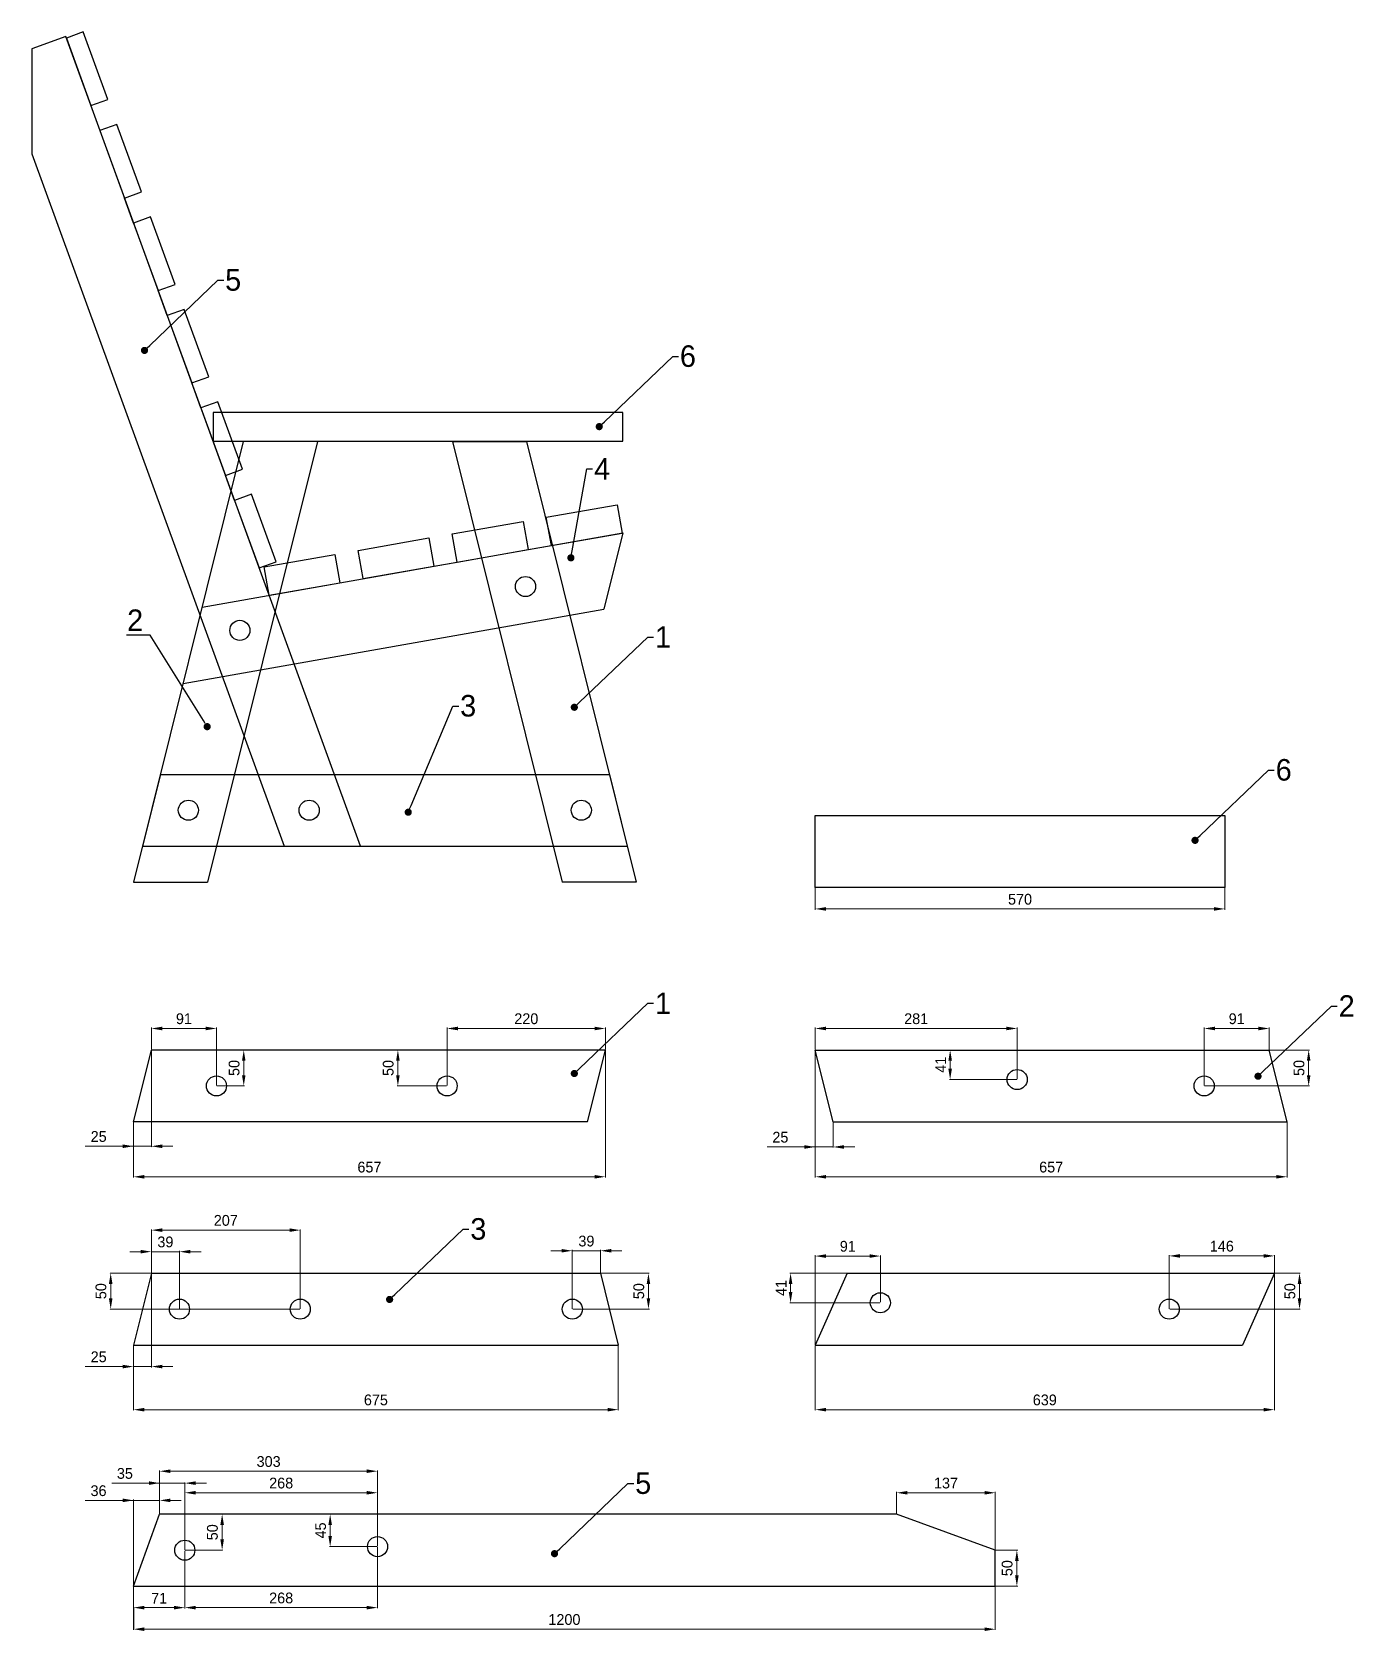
# Model space of a CAD drawing. Header units: millimetres. Extents: x 1392 to 6983, y -1265 to 1244.
# Drawn here: x 5141 to 6983, y -982 to 1244 of the extents above; entities that cross this region are included whole.
import ezdxf
from ezdxf import colors
from ezdxf.entities.mleader import LeaderData, LeaderLine
from ezdxf.math import Vec2, Vec3

# ---------------------------------------------------------------- set-up
doc = ezdxf.new("R2010")
doc.units = ezdxf.units.MM
doc.linetypes.add('Ñêðûòàÿ1', pattern=[1.190625, 0.79375, -0.396875])
doc.layers.add('annotate', color=7, linetype='Continuous')
doc.layers.add('Размер', color=7, linetype='Continuous')
doc.styles.get("Standard").update_dxf_attribs({"font": 'FreeMono.ttf'})
doc.dimstyles.new('ISO-25', dxfattribs={"dimtxt": 2.5, "dimasz": 2.5, "dimexe": 1.25, "dimexo": 0.625, "dimtad": 1, "dimtxsty": 'Standard', "dimcen": 2.5, "dimadec": 0, "dimazin": 0, "dimtfac": 1, "dimtmove": 0, "dimatfit": 3, "dimfxl": 1, "dimarcsym": 0})

msp = doc.modelspace()

# ---------------------------------------------------------------- blocks, each defined once
blk = doc.blocks.new('*D109')
at = {"layer": 'Defpoints', "color": 0}
for p in [(5939, -173.3), (5281.9, -273.3), (5939, -349.8)]:
    blk.add_point(p, dxfattribs=at)
at = {"layer": 'Размер', "color": 0, "linetype": 'Ñêðûòàÿ1', "lineweight": 5}
for p, q in [((5939, -173.9), (5939, -351.1)), ((5281.9, -273.9), (5281.9, -351.1))]:
    blk.add_line(p, q, dxfattribs=at)
at = {"layer": 'Размер', "color": 0, "lineweight": 5}
blk.add_line((5296.9, -349.8), (5924, -349.8), dxfattribs=at)
at = {"layer": 'Размер', "color": 0}
for points in [[(5296.9, -347.3), (5296.9, -352.3), (5281.9, -349.8)], [(5924, -352.3), (5924, -347.3), (5939, -349.8)]]:
    blk.add_solid(points, dxfattribs=at)
at = {"layer": 'Размер', "color": 0, "insert": (5610.4, -336.4), "char_height": 15, "attachment_point": 5}
blk.add_mtext('657', dxfattribs=at)
blk = doc.blocks.new('*D114')
at = {"layer": 'Defpoints', "color": 0}
for p in [(5306.8, -173.3), (5281.9, -273.3), (5306.8, -307.3)]:
    blk.add_point(p, dxfattribs=at)
at = {"layer": 'Размер', "color": 0, "linetype": 'Ñêðûòàÿ1', "lineweight": 5}
for p, q in [((5306.8, -173.9), (5306.8, -308.5)), ((5281.9, -273.9), (5281.9, -308.5))]:
    blk.add_line(p, q, dxfattribs=at)
at = {"layer": 'Размер', "color": 0, "lineweight": 5}
for p, q in [((5281.9, -307.3), (5214.8, -307.3)), ((5266.9, -307.3), (5251.9, -307.3)), ((5281.9, -307.3), (5306.8, -307.3)), ((5321.8, -307.3), (5336.8, -307.3))]:
    blk.add_line(p, q, dxfattribs=at)
at = {"layer": 'Размер', "color": 0}
for points in [[(5266.9, -309.8), (5266.9, -304.8), (5281.9, -307.3)], [(5321.8, -304.8), (5321.8, -309.8), (5306.8, -307.3)]]:
    blk.add_solid(points, dxfattribs=at)
at = {"layer": 'Размер', "color": 0, "insert": (5233.4, -293.8), "char_height": 15, "attachment_point": 5}
blk.add_mtext('25', dxfattribs=at)
blk = doc.blocks.new('_Dot')
at = {"color": 0, "linetype": 'ByBlock', "lineweight": -2}
blk.add_line((-0.5, 0), (-1, 0), dxfattribs=at)
at = {"color": 0, "linetype": 'ByBlock', "const_width": 0.5}
blk.add_lwpolyline([(-0.25, 0, 1), (0.25, 0, 1)], format="xyb", close=True, dxfattribs=at)
blk = doc.blocks.new('*D119')
at = {"layer": 'Defpoints', "color": 0}
for p in [(6231.1, -173.3), (6888.2, -273.3), (6888.2, -349.8)]:
    blk.add_point(p, dxfattribs=at)
at = {"layer": 'Размер', "color": 0, "linetype": 'Ñêðûòàÿ1', "lineweight": 5}
for p, q in [((6231.1, -173.9), (6231.1, -351.1)), ((6888.2, -273.9), (6888.2, -351.1))]:
    blk.add_line(p, q, dxfattribs=at)
at = {"layer": 'Размер', "color": 0, "lineweight": 5}
blk.add_line((6246.1, -349.8), (6873.2, -349.8), dxfattribs=at)
at = {"layer": 'Размер', "color": 0}
for points in [[(6246.1, -347.3), (6246.1, -352.3), (6231.1, -349.8)], [(6873.2, -352.3), (6873.2, -347.3), (6888.2, -349.8)]]:
    blk.add_solid(points, dxfattribs=at)
at = {"layer": 'Размер', "color": 0, "insert": (6559.7, -336.4), "char_height": 15, "attachment_point": 5}
blk.add_mtext('657', dxfattribs=at)
blk = doc.blocks.new('*D120')
at = {"layer": 'Defpoints', "color": 0}
for p in [(6231.1, -173.3), (6256.1, -273.3), (6256.1, -308.3)]:
    blk.add_point(p, dxfattribs=at)
at = {"layer": 'Размер', "color": 0, "linetype": 'Ñêðûòàÿ1', "lineweight": 5}
for p, q in [((6231.1, -173.9), (6231.1, -309.5)), ((6256.1, -273.9), (6256.1, -309.5))]:
    blk.add_line(p, q, dxfattribs=at)
at = {"layer": 'Размер', "color": 0, "lineweight": 5}
for p, q in [((6231.1, -308.3), (6164.1, -308.3)), ((6216.1, -308.3), (6201.1, -308.3)), ((6231.1, -308.3), (6256.1, -308.3)), ((6271.1, -308.3), (6286.1, -308.3))]:
    blk.add_line(p, q, dxfattribs=at)
at = {"layer": 'Размер', "color": 0}
for points in [[(6216.1, -310.8), (6216.1, -305.8), (6231.1, -308.3)], [(6271.1, -305.8), (6271.1, -310.8), (6256.1, -308.3)]]:
    blk.add_solid(points, dxfattribs=at)
at = {"layer": 'Размер', "color": 0, "insert": (6182.6, -294.8), "char_height": 15, "attachment_point": 5}
blk.add_mtext('25', dxfattribs=at)
blk = doc.blocks.new('*D133')
at = {"layer": 'Defpoints', "color": 0}
for p in [(6863.3, -143.3), (6863.3, -173.3), (6772.7, -223.3)]:
    blk.add_point(p, dxfattribs=at)
at = {"layer": 'Размер', "color": 0, "linetype": 'Ñêðûòàÿ1', "lineweight": 5}
for p, q in [((6772.7, -222.7), (6772.7, -142)), ((6863.3, -172.7), (6863.3, -142))]:
    blk.add_line(p, q, dxfattribs=at)
at = {"layer": 'Размер', "color": 0, "lineweight": 5}
blk.add_line((6787.7, -143.3), (6848.3, -143.3), dxfattribs=at)
at = {"layer": 'Размер', "color": 0}
for points in [[(6787.7, -140.8), (6787.7, -145.8), (6772.7, -143.3)], [(6848.3, -145.8), (6848.3, -140.8), (6863.3, -143.3)]]:
    blk.add_solid(points, dxfattribs=at)
at = {"layer": 'Размер', "color": 0, "insert": (6818, -129.8), "char_height": 15, "attachment_point": 5}
blk.add_mtext('91', dxfattribs=at)
blk = doc.blocks.new('*D134')
at = {"layer": 'Defpoints', "color": 0}
for p in [(6863.3, -173.3), (6918.2, -173.3), (6772.7, -223.3)]:
    blk.add_point(p, dxfattribs=at)
at = {"layer": 'Размер', "color": 0, "linetype": 'Ñêðûòàÿ1', "lineweight": 5}
for p, q in [((6863.9, -173.3), (6919.5, -173.3)), ((6773.3, -223.3), (6919.5, -223.3))]:
    blk.add_line(p, q, dxfattribs=at)
at = {"layer": 'Размер', "color": 0, "lineweight": 5}
blk.add_line((6918.2, -208.3), (6918.2, -188.3), dxfattribs=at)
at = {"layer": 'Размер', "color": 0}
for points in [[(6920.7, -188.3), (6915.7, -188.3), (6918.2, -173.3)], [(6915.7, -208.3), (6920.7, -208.3), (6918.2, -223.3)]]:
    blk.add_solid(points, dxfattribs=at)
at = {"layer": 'Размер', "color": 0, "insert": (6904.8, -198.3), "char_height": 15, "attachment_point": 5, "rotation": 90}
blk.add_mtext('50', dxfattribs=at)
blk = doc.blocks.new('*D135')
at = {"layer": 'Defpoints', "color": 0}
for p in [(6419, -173.3), (6449, -173.3), (6512.3, -214.4)]:
    blk.add_point(p, dxfattribs=at)
at = {"layer": 'Размер', "color": 0, "linetype": 'Ñêðûòàÿ1', "lineweight": 5}
for p, q in [((6448.4, -173.3), (6417.8, -173.3)), ((6511.7, -214.4), (6417.8, -214.4))]:
    blk.add_line(p, q, dxfattribs=at)
at = {"layer": 'Размер', "color": 0, "lineweight": 5}
blk.add_line((6419, -199.4), (6419, -188.3), dxfattribs=at)
at = {"layer": 'Размер', "color": 0}
for points in [[(6421.5, -188.3), (6416.5, -188.3), (6419, -173.3)], [(6416.5, -199.4), (6421.5, -199.4), (6419, -214.4)]]:
    blk.add_solid(points, dxfattribs=at)
at = {"layer": 'Размер', "color": 0, "insert": (6405.9, -193.8), "char_height": 15, "attachment_point": 5, "rotation": 90}
blk.add_mtext('41', dxfattribs=at)
blk = doc.blocks.new('*D136')
at = {"layer": 'Defpoints', "color": 0}
for p in [(5939, -143.3), (5939, -173.3), (5718.5, -223.3)]:
    blk.add_point(p, dxfattribs=at)
at = {"layer": 'Размер', "color": 0, "linetype": 'Ñêðûòàÿ1', "lineweight": 5}
for p, q in [((5718.5, -222.7), (5718.5, -142)), ((5939, -172.7), (5939, -142))]:
    blk.add_line(p, q, dxfattribs=at)
at = {"layer": 'Размер', "color": 0, "lineweight": 5}
blk.add_line((5733.5, -143.3), (5924, -143.3), dxfattribs=at)
at = {"layer": 'Размер', "color": 0}
for points in [[(5733.5, -140.8), (5733.5, -145.8), (5718.5, -143.3)], [(5924, -145.8), (5924, -140.8), (5939, -143.3)]]:
    blk.add_solid(points, dxfattribs=at)
at = {"layer": 'Размер', "color": 0, "insert": (5828.8, -129.8), "char_height": 15, "attachment_point": 5}
blk.add_mtext('220', dxfattribs=at)
blk = doc.blocks.new('*D138')
at = {"layer": 'Defpoints', "color": 0}
for p in [(5650, -173.3), (5718.5, -173.3), (5718.5, -223.3)]:
    blk.add_point(p, dxfattribs=at)
at = {"layer": 'Размер', "color": 0, "linetype": 'Ñêðûòàÿ1', "lineweight": 5}
for p, q in [((5717.9, -173.3), (5648.8, -173.3)), ((5717.9, -223.3), (5648.8, -223.3))]:
    blk.add_line(p, q, dxfattribs=at)
at = {"layer": 'Размер', "color": 0, "lineweight": 5}
blk.add_line((5650, -208.3), (5650, -188.3), dxfattribs=at)
at = {"layer": 'Размер', "color": 0}
for points in [[(5652.5, -188.3), (5647.5, -188.3), (5650, -173.3)], [(5647.5, -208.3), (5652.5, -208.3), (5650, -223.3)]]:
    blk.add_solid(points, dxfattribs=at)
at = {"layer": 'Размер', "color": 0, "insert": (5636.6, -198.3), "char_height": 15, "attachment_point": 5, "rotation": 90}
blk.add_mtext('50', dxfattribs=at)
blk = doc.blocks.new('*D139')
at = {"layer": 'Defpoints', "color": 0}
for p in [(5397.4, -173.3), (5435.4, -173.3), (5397.4, -223.3)]:
    blk.add_point(p, dxfattribs=at)
at = {"layer": 'Размер', "color": 0, "linetype": 'Ñêðûòàÿ1', "lineweight": 5}
for p, q in [((5398, -173.3), (5436.6, -173.3)), ((5398, -223.3), (5436.6, -223.3))]:
    blk.add_line(p, q, dxfattribs=at)
at = {"layer": 'Размер', "color": 0, "lineweight": 5}
blk.add_line((5435.4, -208.3), (5435.4, -188.3), dxfattribs=at)
at = {"layer": 'Размер', "color": 0}
for points in [[(5437.9, -188.3), (5432.9, -188.3), (5435.4, -173.3)], [(5432.9, -208.3), (5437.9, -208.3), (5435.4, -223.3)]]:
    blk.add_solid(points, dxfattribs=at)
at = {"layer": 'Размер', "color": 0, "insert": (5422, -198.3), "char_height": 15, "attachment_point": 5, "rotation": 90}
blk.add_mtext('50', dxfattribs=at)
blk = doc.blocks.new('*D140')
at = {"layer": 'Defpoints', "color": 0}
for p in [(6231.1, -143.3), (6231.1, -173.3), (6512.3, -214.4)]:
    blk.add_point(p, dxfattribs=at)
at = {"layer": 'Размер', "color": 0, "linetype": 'Ñêðûòàÿ1', "lineweight": 5}
for p, q in [((6231.1, -172.7), (6231.1, -142)), ((6512.3, -213.7), (6512.3, -142))]:
    blk.add_line(p, q, dxfattribs=at)
at = {"layer": 'Размер', "color": 0, "lineweight": 5}
blk.add_line((6497.3, -143.3), (6246.1, -143.3), dxfattribs=at)
at = {"layer": 'Размер', "color": 0}
for points in [[(6246.1, -140.8), (6246.1, -145.8), (6231.1, -143.3)], [(6497.3, -145.8), (6497.3, -140.8), (6512.3, -143.3)]]:
    blk.add_solid(points, dxfattribs=at)
at = {"layer": 'Размер', "color": 0, "insert": (6371.7, -129.8), "char_height": 15, "attachment_point": 5}
blk.add_mtext('281', dxfattribs=at)
blk = doc.blocks.new('*D141')
at = {"layer": 'Defpoints', "color": 0}
for p in [(5281.9, -584.1), (5956.9, -584.1), (5956.9, -674.1)]:
    blk.add_point(p, dxfattribs=at)
at = {"layer": 'Размер', "color": 0, "linetype": 'Ñêðûòàÿ1', "lineweight": 5}
for p, q in [((5281.9, -584.7), (5281.9, -675.3)), ((5956.9, -584.7), (5956.9, -675.3))]:
    blk.add_line(p, q, dxfattribs=at)
at = {"layer": 'Размер', "color": 0, "lineweight": 5}
blk.add_line((5296.9, -674.1), (5941.9, -674.1), dxfattribs=at)
at = {"layer": 'Размер', "color": 0}
for points in [[(5296.9, -671.6), (5296.9, -676.6), (5281.9, -674.1)], [(5941.9, -676.6), (5941.9, -671.6), (5956.9, -674.1)]]:
    blk.add_solid(points, dxfattribs=at)
at = {"layer": 'Размер', "color": 0, "insert": (5619.4, -660.6), "char_height": 15, "attachment_point": 5}
blk.add_mtext('675', dxfattribs=at)
blk = doc.blocks.new('*D144')
at = {"layer": 'Defpoints', "color": 0}
for p in [(5306.8, -484.1), (5281.9, -584.1), (5281.9, -614.1)]:
    blk.add_point(p, dxfattribs=at)
at = {"layer": 'Размер', "color": 0, "linetype": 'Ñêðûòàÿ1', "lineweight": 5}
for p, q in [((5306.8, -484.7), (5306.8, -615.3)), ((5281.9, -584.7), (5281.9, -615.3))]:
    blk.add_line(p, q, dxfattribs=at)
at = {"layer": 'Размер', "color": 0, "lineweight": 5}
for p, q in [((5266.9, -614.1), (5214.8, -614.1)), ((5306.8, -614.1), (5281.9, -614.1)), ((5321.8, -614.1), (5336.8, -614.1))]:
    blk.add_line(p, q, dxfattribs=at)
at = {"layer": 'Размер', "color": 0}
for points in [[(5266.9, -616.6), (5266.9, -611.6), (5281.9, -614.1)], [(5321.8, -611.6), (5321.8, -616.6), (5306.8, -614.1)]]:
    blk.add_solid(points, dxfattribs=at)
at = {"layer": 'Размер', "color": 0, "insert": (5233.4, -600.6), "char_height": 15, "attachment_point": 5}
blk.add_mtext('25', dxfattribs=at)
blk = doc.blocks.new('*D145')
at = {"layer": 'Defpoints', "color": 0}
for p in [(5345.9, -454.1), (5306.8, -484.1), (5345.9, -534.1)]:
    blk.add_point(p, dxfattribs=at)
at = {"layer": 'Размер', "color": 0, "lineweight": 5}
for p, q in [((5291.8, -454.1), (5276.8, -454.1)), ((5306.8, -454.1), (5345.9, -454.1)), ((5360.9, -454.1), (5375.9, -454.1))]:
    blk.add_line(p, q, dxfattribs=at)
at = {"layer": 'Размер', "color": 0, "linetype": 'Ñêðûòàÿ1', "lineweight": 5}
for p, q in [((5306.8, -483.5), (5306.8, -452.8)), ((5345.9, -533.5), (5345.9, -452.8))]:
    blk.add_line(p, q, dxfattribs=at)
at = {"layer": 'Размер', "color": 0}
for points in [[(5291.8, -456.6), (5291.8, -451.6), (5306.8, -454.1)], [(5360.9, -451.6), (5360.9, -456.6), (5345.9, -454.1)]]:
    blk.add_solid(points, dxfattribs=at)
at = {"layer": 'Размер', "color": 0, "insert": (5326.3, -440.6), "char_height": 15, "attachment_point": 5}
blk.add_mtext('39', dxfattribs=at)
blk = doc.blocks.new('*D146')
at = {"layer": 'Defpoints', "color": 0}
for p in [(5514.1, -424.1), (5306.8, -484.1), (5514.1, -534.1)]:
    blk.add_point(p, dxfattribs=at)
at = {"layer": 'Размер', "color": 0, "linetype": 'Ñêðûòàÿ1', "lineweight": 5}
for p, q in [((5306.8, -483.5), (5306.8, -422.8)), ((5514.1, -533.5), (5514.1, -422.8))]:
    blk.add_line(p, q, dxfattribs=at)
at = {"layer": 'Размер', "color": 0, "lineweight": 5}
blk.add_line((5321.8, -424.1), (5499.1, -424.1), dxfattribs=at)
at = {"layer": 'Размер', "color": 0}
for points in [[(5321.8, -421.6), (5321.8, -426.6), (5306.8, -424.1)], [(5499.1, -426.6), (5499.1, -421.6), (5514.1, -424.1)]]:
    blk.add_solid(points, dxfattribs=at)
at = {"layer": 'Размер', "color": 0, "insert": (5410.4, -410.6), "char_height": 15, "attachment_point": 5}
blk.add_mtext('207', dxfattribs=at)
blk = doc.blocks.new('*D148')
at = {"layer": 'Defpoints', "color": 0}
for p in [(5892.9, -452.8), (5932, -484.1), (5892.9, -534.1)]:
    blk.add_point(p, dxfattribs=at)
at = {"layer": 'Размер', "color": 0, "lineweight": 5}
for p, q in [((5877.9, -452.8), (5862.9, -452.8)), ((5932, -452.8), (5892.9, -452.8)), ((5947, -452.8), (5962, -452.8))]:
    blk.add_line(p, q, dxfattribs=at)
at = {"layer": 'Размер', "color": 0, "linetype": 'Ñêðûòàÿ1', "lineweight": 5}
for p, q in [((5892.9, -533.5), (5892.9, -451.6)), ((5932, -483.5), (5932, -451.6))]:
    blk.add_line(p, q, dxfattribs=at)
at = {"layer": 'Размер', "color": 0}
for points in [[(5877.9, -455.3), (5877.9, -450.3), (5892.9, -452.8)], [(5947, -450.3), (5947, -455.3), (5932, -452.8)]]:
    blk.add_solid(points, dxfattribs=at)
at = {"layer": 'Размер', "color": 0, "insert": (5912.5, -439.4), "char_height": 15, "attachment_point": 5}
blk.add_mtext('39', dxfattribs=at)
blk = doc.blocks.new('*D149')
at = {"layer": 'Defpoints', "color": 0}
for p in [(5932, -484.1), (5892.9, -534.1), (5998.9, -534.1)]:
    blk.add_point(p, dxfattribs=at)
at = {"layer": 'Размер', "color": 0, "linetype": 'Ñêðûòàÿ1', "lineweight": 5}
for p, q in [((5932.6, -484.1), (6000.2, -484.1)), ((5893.6, -534.1), (6000.2, -534.1))]:
    blk.add_line(p, q, dxfattribs=at)
at = {"layer": 'Размер', "color": 0, "lineweight": 5}
blk.add_line((5998.9, -499.1), (5998.9, -519.1), dxfattribs=at)
at = {"layer": 'Размер', "color": 0}
for points in [[(6001.4, -499.1), (5996.4, -499.1), (5998.9, -484.1)], [(5996.4, -519.1), (6001.4, -519.1), (5998.9, -534.1)]]:
    blk.add_solid(points, dxfattribs=at)
at = {"layer": 'Размер', "color": 0, "insert": (5985.5, -509.1), "char_height": 15, "attachment_point": 5, "rotation": 90}
blk.add_mtext('50', dxfattribs=at)
blk = doc.blocks.new('*D150')
at = {"layer": 'Defpoints', "color": 0}
for p in [(5514.1, -484.1), (5250.1, -534.1), (5514.1, -534.1)]:
    blk.add_point(p, dxfattribs=at)
at = {"layer": 'Размер', "color": 0, "linetype": 'Ñêðûòàÿ1', "lineweight": 5}
for p, q in [((5513.4, -484.1), (5248.8, -484.1)), ((5513.4, -534.1), (5248.8, -534.1))]:
    blk.add_line(p, q, dxfattribs=at)
at = {"layer": 'Размер', "color": 0, "lineweight": 5}
blk.add_line((5250.1, -499.1), (5250.1, -519.1), dxfattribs=at)
at = {"layer": 'Размер', "color": 0}
for points in [[(5252.6, -499.1), (5247.6, -499.1), (5250.1, -484.1)], [(5247.6, -519.1), (5252.6, -519.1), (5250.1, -534.1)]]:
    blk.add_solid(points, dxfattribs=at)
at = {"layer": 'Размер', "color": 0, "insert": (5236.6, -509.1), "char_height": 15, "attachment_point": 5, "rotation": 90}
blk.add_mtext('50', dxfattribs=at)
blk = doc.blocks.new('*D164')
at = {"layer": 'Defpoints', "color": 0}
for p in [(5281.9, -919.8), (6481.9, -919.8), (6481.9, -979.8)]:
    blk.add_point(p, dxfattribs=at)
at = {"layer": 'Размер', "color": 0, "linetype": 'Ñêðûòàÿ1', "lineweight": 5}
for p, q in [((5281.9, -920.5), (5281.9, -981.1)), ((6481.9, -920.5), (6481.9, -981.1))]:
    blk.add_line(p, q, dxfattribs=at)
at = {"layer": 'Размер', "color": 0, "lineweight": 5}
blk.add_line((5296.9, -979.8), (6466.9, -979.8), dxfattribs=at)
at = {"layer": 'Размер', "color": 0}
for points in [[(5296.9, -977.3), (5296.9, -982.3), (5281.9, -979.8)], [(6466.9, -982.3), (6466.9, -977.3), (6481.9, -979.8)]]:
    blk.add_solid(points, dxfattribs=at)
at = {"layer": 'Размер', "color": 0, "insert": (5881.9, -966.4), "char_height": 15, "attachment_point": 5}
blk.add_mtext('1200', dxfattribs=at)
blk = doc.blocks.new('*D165')
at = {"layer": 'Defpoints', "color": 0}
for p in [(5353.3, -869.8), (5281.9, -919.8), (5353.3, -949.8)]:
    blk.add_point(p, dxfattribs=at)
at = {"layer": 'Размер', "color": 0, "linetype": 'Ñêðûòàÿ1', "lineweight": 5}
for p, q in [((5353.3, -870.5), (5353.3, -951.1)), ((5281.9, -920.5), (5281.9, -951.1))]:
    blk.add_line(p, q, dxfattribs=at)
at = {"layer": 'Размер', "color": 0, "lineweight": 5}
blk.add_line((5296.9, -949.8), (5338.3, -949.8), dxfattribs=at)
at = {"layer": 'Размер', "color": 0}
for points in [[(5296.9, -947.3), (5296.9, -952.3), (5281.9, -949.8)], [(5338.3, -952.3), (5338.3, -947.3), (5353.3, -949.8)]]:
    blk.add_solid(points, dxfattribs=at)
at = {"layer": 'Размер', "color": 0, "insert": (5317.6, -936.7), "char_height": 15, "attachment_point": 5}
blk.add_mtext('71', dxfattribs=at)
blk = doc.blocks.new('*D166')
at = {"layer": 'Defpoints', "color": 0}
for p in [(5621.7, -864.8), (5353.3, -869.8), (5621.7, -949.8)]:
    blk.add_point(p, dxfattribs=at)
at = {"layer": 'Размер', "color": 0, "linetype": 'Ñêðûòàÿ1', "lineweight": 5}
for p, q in [((5621.7, -865.4), (5621.7, -951.1)), ((5353.3, -870.5), (5353.3, -951.1))]:
    blk.add_line(p, q, dxfattribs=at)
at = {"layer": 'Размер', "color": 0, "lineweight": 5}
blk.add_line((5368.3, -949.8), (5606.7, -949.8), dxfattribs=at)
at = {"layer": 'Размер', "color": 0}
for points in [[(5368.3, -947.3), (5368.3, -952.3), (5353.3, -949.8)], [(5606.7, -952.3), (5606.7, -947.3), (5621.7, -949.8)]]:
    blk.add_solid(points, dxfattribs=at)
at = {"layer": 'Размер', "color": 0, "insert": (5487.5, -936.4), "char_height": 15, "attachment_point": 5}
blk.add_mtext('268', dxfattribs=at)
blk = doc.blocks.new('*D167')
at = {"layer": 'Defpoints', "color": 0}
for p in [(5353.3, -776.4), (5318.3, -819.8), (5353.3, -869.8)]:
    blk.add_point(p, dxfattribs=at)
at = {"layer": 'Размер', "color": 0, "lineweight": 5}
for p, q in [((5318.3, -776.4), (5251.5, -776.4)), ((5303.3, -776.4), (5288.3, -776.4)), ((5318.3, -776.4), (5353.3, -776.4)), ((5368.3, -776.4), (5383.3, -776.4))]:
    blk.add_line(p, q, dxfattribs=at)
at = {"layer": 'Размер', "color": 0, "linetype": 'Ñêðûòàÿ1', "lineweight": 5}
for p, q in [((5318.3, -819.2), (5318.3, -775.2)), ((5353.3, -869.2), (5353.3, -775.2))]:
    blk.add_line(p, q, dxfattribs=at)
at = {"layer": 'Размер', "color": 0}
for points in [[(5303.3, -778.9), (5303.3, -773.9), (5318.3, -776.4)], [(5368.3, -773.9), (5368.3, -778.9), (5353.3, -776.4)]]:
    blk.add_solid(points, dxfattribs=at)
at = {"layer": 'Размер', "color": 0, "insert": (5269.9, -763), "char_height": 15, "attachment_point": 5}
blk.add_mtext('35', dxfattribs=at)
blk = doc.blocks.new('*D168')
at = {"layer": 'Defpoints', "color": 0}
for p in [(5621.7, -789.8), (5621.7, -864.8), (5353.3, -869.8)]:
    blk.add_point(p, dxfattribs=at)
at = {"layer": 'Размер', "color": 0, "linetype": 'Ñêðûòàÿ1', "lineweight": 5}
for p, q in [((5353.3, -869.2), (5353.3, -788.6)), ((5621.7, -864.2), (5621.7, -788.6))]:
    blk.add_line(p, q, dxfattribs=at)
at = {"layer": 'Размер', "color": 0, "lineweight": 5}
blk.add_line((5368.3, -789.8), (5606.7, -789.8), dxfattribs=at)
at = {"layer": 'Размер', "color": 0}
for points in [[(5368.3, -787.3), (5368.3, -792.3), (5353.3, -789.8)], [(5606.7, -792.3), (5606.7, -787.3), (5621.7, -789.8)]]:
    blk.add_solid(points, dxfattribs=at)
at = {"layer": 'Размер', "color": 0, "insert": (5487.5, -776.4), "char_height": 15, "attachment_point": 5}
blk.add_mtext('268', dxfattribs=at)
blk = doc.blocks.new('*D169')
at = {"layer": 'Defpoints', "color": 0}
for p in [(5621.7, -759.8), (5318.3, -819.8), (5621.7, -819.8)]:
    blk.add_point(p, dxfattribs=at)
at = {"layer": 'Размер', "color": 0, "linetype": 'Ñêðûòàÿ1', "lineweight": 5}
for p, q in [((5318.3, -819.2), (5318.3, -758.6)), ((5621.7, -819.2), (5621.7, -758.6))]:
    blk.add_line(p, q, dxfattribs=at)
at = {"layer": 'Размер', "color": 0, "lineweight": 5}
blk.add_line((5333.3, -759.8), (5606.7, -759.8), dxfattribs=at)
at = {"layer": 'Размер', "color": 0}
for points in [[(5333.3, -757.3), (5333.3, -762.3), (5318.3, -759.8)], [(5606.7, -762.3), (5606.7, -757.3), (5621.7, -759.8)]]:
    blk.add_solid(points, dxfattribs=at)
at = {"layer": 'Размер', "color": 0, "insert": (5470, -746.4), "char_height": 15, "attachment_point": 5}
blk.add_mtext('303', dxfattribs=at)
blk = doc.blocks.new('*D170')
at = {"layer": 'Defpoints', "color": 0}
for p in [(5353.3, -819.8), (5405.3, -819.8), (5353.3, -869.8)]:
    blk.add_point(p, dxfattribs=at)
at = {"layer": 'Размер', "color": 0, "linetype": 'Ñêðûòàÿ1', "lineweight": 5}
for p, q in [((5353.9, -819.8), (5406.5, -819.8)), ((5353.9, -869.8), (5406.5, -869.8))]:
    blk.add_line(p, q, dxfattribs=at)
at = {"layer": 'Размер', "color": 0, "lineweight": 5}
blk.add_line((5405.3, -854.8), (5405.3, -834.8), dxfattribs=at)
at = {"layer": 'Размер', "color": 0}
for points in [[(5407.8, -834.8), (5402.8, -834.8), (5405.3, -819.8)], [(5402.8, -854.8), (5407.8, -854.8), (5405.3, -869.8)]]:
    blk.add_solid(points, dxfattribs=at)
at = {"layer": 'Размер', "color": 0, "insert": (5391.8, -844.8), "char_height": 15, "attachment_point": 5, "rotation": 90}
blk.add_mtext('50', dxfattribs=at)
blk = doc.blocks.new('*D171')
at = {"layer": 'Defpoints', "color": 0}
for p in [(5555.7, -819.8), (5621.7, -819.8), (5621.7, -864.8)]:
    blk.add_point(p, dxfattribs=at)
at = {"layer": 'Размер', "color": 0, "linetype": 'Ñêðûòàÿ1', "lineweight": 5}
for p, q in [((5621.1, -819.8), (5554.5, -819.8)), ((5621.1, -864.8), (5554.5, -864.8))]:
    blk.add_line(p, q, dxfattribs=at)
at = {"layer": 'Размер', "color": 0, "lineweight": 5}
blk.add_line((5555.7, -849.8), (5555.7, -834.8), dxfattribs=at)
at = {"layer": 'Размер', "color": 0}
for points in [[(5558.2, -834.8), (5553.2, -834.8), (5555.7, -819.8)], [(5553.2, -849.8), (5558.2, -849.8), (5555.7, -864.8)]]:
    blk.add_solid(points, dxfattribs=at)
at = {"layer": 'Размер', "color": 0, "insert": (5542.5, -842.3), "char_height": 15, "attachment_point": 5, "rotation": 90}
blk.add_mtext('45', dxfattribs=at)
blk = doc.blocks.new('*D172')
at = {"layer": 'Defpoints', "color": 0}
for p in [(6344.5, -789.8), (6344.5, -819.8), (6481.9, -869.8)]:
    blk.add_point(p, dxfattribs=at)
at = {"layer": 'Размер', "color": 0, "linetype": 'Ñêðûòàÿ1', "lineweight": 5}
for p, q in [((6344.5, -819.2), (6344.5, -788.6)), ((6481.9, -869.2), (6481.9, -788.6))]:
    blk.add_line(p, q, dxfattribs=at)
at = {"layer": 'Размер', "color": 0, "lineweight": 5}
blk.add_line((6466.9, -789.8), (6359.5, -789.8), dxfattribs=at)
at = {"layer": 'Размер', "color": 0}
for points in [[(6359.5, -787.3), (6359.5, -792.3), (6344.5, -789.8)], [(6466.9, -792.3), (6466.9, -787.3), (6481.9, -789.8)]]:
    blk.add_solid(points, dxfattribs=at)
at = {"layer": 'Размер', "color": 0, "insert": (6413.2, -776.4), "char_height": 15, "attachment_point": 5}
blk.add_mtext('137', dxfattribs=at)
blk = doc.blocks.new('*D173')
at = {"layer": 'Defpoints', "color": 0}
for p in [(6481.9, -869.8), (6511.9, -869.8), (6481.9, -919.8)]:
    blk.add_point(p, dxfattribs=at)
at = {"layer": 'Размер', "color": 0, "linetype": 'Ñêðûòàÿ1', "lineweight": 5}
for p, q in [((6482.5, -869.8), (6513.1, -869.8)), ((6482.5, -919.8), (6513.1, -919.8))]:
    blk.add_line(p, q, dxfattribs=at)
at = {"layer": 'Размер', "color": 0, "lineweight": 5}
blk.add_line((6511.9, -904.8), (6511.9, -884.8), dxfattribs=at)
at = {"layer": 'Размер', "color": 0}
for points in [[(6514.4, -884.8), (6509.4, -884.8), (6511.9, -869.8)], [(6509.4, -904.8), (6514.4, -904.8), (6511.9, -919.8)]]:
    blk.add_solid(points, dxfattribs=at)
at = {"layer": 'Размер', "color": 0, "insert": (6498.4, -894.8), "char_height": 15, "attachment_point": 5, "rotation": 90}
blk.add_mtext('50', dxfattribs=at)
blk = doc.blocks.new('*D176')
at = {"layer": 'Defpoints', "color": 0}
for p in [(5318.3, -800.4), (5318.3, -819.8), (5281.9, -919.8)]:
    blk.add_point(p, dxfattribs=at)
at = {"layer": 'Размер', "color": 0, "lineweight": 5}
for p, q in [((5281.9, -800.4), (5214.6, -800.4)), ((5266.9, -800.4), (5251.9, -800.4)), ((5281.9, -800.4), (5318.3, -800.4)), ((5333.3, -800.4), (5348.3, -800.4))]:
    blk.add_line(p, q, dxfattribs=at)
at = {"layer": 'Размер', "color": 0, "linetype": 'Ñêðûòàÿ1', "lineweight": 5}
for p, q in [((5281.9, -919.2), (5281.9, -799.2)), ((5318.3, -819.2), (5318.3, -799.2))]:
    blk.add_line(p, q, dxfattribs=at)
at = {"layer": 'Размер', "color": 0}
for points in [[(5266.9, -802.9), (5266.9, -797.9), (5281.9, -800.4)], [(5333.3, -797.9), (5333.3, -802.9), (5318.3, -800.4)]]:
    blk.add_solid(points, dxfattribs=at)
at = {"layer": 'Размер', "color": 0, "insert": (5233.2, -787), "char_height": 15, "attachment_point": 5}
blk.add_mtext('36', dxfattribs=at)
blk = doc.blocks.new('*D177')
at = {"layer": 'Defpoints', "color": 0}
for p in [(5397.4, -143.3), (5306.8, -173.3), (5397.4, -223.3)]:
    blk.add_point(p, dxfattribs=at)
at = {"layer": 'Размер', "color": 0, "linetype": 'Ñêðûòàÿ1', "lineweight": 5}
for p, q in [((5306.8, -172.7), (5306.8, -142)), ((5397.4, -222.7), (5397.4, -142))]:
    blk.add_line(p, q, dxfattribs=at)
at = {"layer": 'Размер', "color": 0, "lineweight": 5}
blk.add_line((5321.8, -143.3), (5382.4, -143.3), dxfattribs=at)
at = {"layer": 'Размер', "color": 0}
for points in [[(5321.8, -140.8), (5321.8, -145.8), (5306.8, -143.3)], [(5382.4, -145.8), (5382.4, -140.8), (5397.4, -143.3)]]:
    blk.add_solid(points, dxfattribs=at)
at = {"layer": 'Размер', "color": 0, "insert": (5352.1, -129.8), "char_height": 15, "attachment_point": 5}
blk.add_mtext('91', dxfattribs=at)
blk = doc.blocks.new('*D184')
at = {"layer": 'Defpoints', "color": 0}
for p in [(6870.5, -484.1), (6231.1, -584.1), (6870.5, -674.1)]:
    blk.add_point(p, dxfattribs=at)
at = {"layer": 'Размер', "color": 0, "linetype": 'Ñêðûòàÿ1', "lineweight": 5}
for p, q in [((6870.5, -484.7), (6870.5, -675.3)), ((6231.1, -584.7), (6231.1, -675.3))]:
    blk.add_line(p, q, dxfattribs=at)
at = {"layer": 'Размер', "color": 0, "lineweight": 5}
blk.add_line((6246.1, -674.1), (6855.5, -674.1), dxfattribs=at)
at = {"layer": 'Размер', "color": 0}
for points in [[(6246.1, -671.6), (6246.1, -676.6), (6231.1, -674.1)], [(6855.5, -676.6), (6855.5, -671.6), (6870.5, -674.1)]]:
    blk.add_solid(points, dxfattribs=at)
at = {"layer": 'Размер', "color": 0, "insert": (6550.8, -660.6), "char_height": 15, "attachment_point": 5}
blk.add_mtext('639', dxfattribs=at)
blk = doc.blocks.new('*D185')
at = {"layer": 'Defpoints', "color": 0}
for p in [(6321.8, -460.2), (6321.8, -525.2), (6231.1, -584.1)]:
    blk.add_point(p, dxfattribs=at)
at = {"layer": 'Размер', "color": 0, "linetype": 'Ñêðûòàÿ1', "lineweight": 5}
for p, q in [((6231.1, -583.5), (6231.1, -458.9)), ((6321.8, -524.5), (6321.8, -458.9))]:
    blk.add_line(p, q, dxfattribs=at)
at = {"layer": 'Размер', "color": 0, "lineweight": 5}
blk.add_line((6246.1, -460.2), (6306.8, -460.2), dxfattribs=at)
at = {"layer": 'Размер', "color": 0}
for points in [[(6246.1, -457.7), (6246.1, -462.7), (6231.1, -460.2)], [(6306.8, -462.7), (6306.8, -457.7), (6321.8, -460.2)]]:
    blk.add_solid(points, dxfattribs=at)
at = {"layer": 'Размер', "color": 0, "insert": (6276.5, -446.7), "char_height": 15, "attachment_point": 5}
blk.add_mtext('91', dxfattribs=at)
blk = doc.blocks.new('*D186')
at = {"layer": 'Defpoints', "color": 0}
for p in [(6870.5, -460), (6870.5, -484.1), (6724.1, -534.1)]:
    blk.add_point(p, dxfattribs=at)
at = {"layer": 'Размер', "color": 0, "linetype": 'Ñêðûòàÿ1', "lineweight": 5}
for p, q in [((6724.1, -533.5), (6724.1, -458.7)), ((6870.5, -483.5), (6870.5, -458.7))]:
    blk.add_line(p, q, dxfattribs=at)
at = {"layer": 'Размер', "color": 0, "lineweight": 5}
blk.add_line((6739.1, -460), (6855.5, -460), dxfattribs=at)
at = {"layer": 'Размер', "color": 0}
for points in [[(6739.1, -457.5), (6739.1, -462.5), (6724.1, -460)], [(6855.5, -462.5), (6855.5, -457.5), (6870.5, -460)]]:
    blk.add_solid(points, dxfattribs=at)
at = {"layer": 'Размер', "color": 0, "insert": (6797.3, -446.5), "char_height": 15, "attachment_point": 5}
blk.add_mtext('146', dxfattribs=at)
blk = doc.blocks.new('*D187')
at = {"layer": 'Defpoints', "color": 0}
for p in [(6275.6, -484.1), (6196.8, -525.2), (6321.8, -525.2)]:
    blk.add_point(p, dxfattribs=at)
at = {"layer": 'Размер', "color": 0, "linetype": 'Ñêðûòàÿ1', "lineweight": 5}
for p, q in [((6275, -484.1), (6195.6, -484.1)), ((6321.2, -525.2), (6195.6, -525.2))]:
    blk.add_line(p, q, dxfattribs=at)
at = {"layer": 'Размер', "color": 0, "lineweight": 5}
blk.add_line((6196.8, -499.1), (6196.8, -510.2), dxfattribs=at)
at = {"layer": 'Размер', "color": 0}
for points in [[(6199.3, -499.1), (6194.3, -499.1), (6196.8, -484.1)], [(6194.3, -510.2), (6199.3, -510.2), (6196.8, -525.2)]]:
    blk.add_solid(points, dxfattribs=at)
at = {"layer": 'Размер', "color": 0, "insert": (6183.7, -504.6), "char_height": 15, "attachment_point": 5, "rotation": 90}
blk.add_mtext('41', dxfattribs=at)
blk = doc.blocks.new('*D188')
at = {"layer": 'Defpoints', "color": 0}
for p in [(6870.5, -484.1), (6905.5, -484.1), (6724.1, -534.1)]:
    blk.add_point(p, dxfattribs=at)
at = {"layer": 'Размер', "color": 0, "linetype": 'Ñêðûòàÿ1', "lineweight": 5}
for p, q in [((6871.1, -484.1), (6906.7, -484.1)), ((6724.8, -534.1), (6906.7, -534.1))]:
    blk.add_line(p, q, dxfattribs=at)
at = {"layer": 'Размер', "color": 0, "lineweight": 5}
blk.add_line((6905.5, -519.1), (6905.5, -499.1), dxfattribs=at)
at = {"layer": 'Размер', "color": 0}
for points in [[(6908, -499.1), (6903, -499.1), (6905.5, -484.1)], [(6903, -519.1), (6908, -519.1), (6905.5, -534.1)]]:
    blk.add_solid(points, dxfattribs=at)
at = {"layer": 'Размер', "color": 0, "insert": (6892.1, -509.1), "char_height": 15, "attachment_point": 5, "rotation": 90}
blk.add_mtext('50', dxfattribs=at)
blk = doc.blocks.new('*D189')
at = {"layer": 'Defpoints', "color": 0}
for p in [(6231.1, 53.2), (6801.6, 53.2), (6801.6, 23.2)]:
    blk.add_point(p, dxfattribs=at)
at = {"layer": 'Размер', "color": 0, "linetype": 'Ñêðûòàÿ1', "lineweight": 5}
for p, q in [((6231.1, 52.6), (6231.1, 21.9)), ((6801.6, 52.6), (6801.6, 21.9))]:
    blk.add_line(p, q, dxfattribs=at)
at = {"layer": 'Размер', "color": 0, "lineweight": 5}
blk.add_line((6246.1, 23.2), (6786.6, 23.2), dxfattribs=at)
at = {"layer": 'Размер', "color": 0}
for points in [[(6246.1, 25.7), (6246.1, 20.7), (6231.1, 23.2)], [(6786.6, 20.7), (6786.6, 25.7), (6801.6, 23.2)]]:
    blk.add_solid(points, dxfattribs=at)
at = {"layer": 'Размер', "color": 0, "insert": (6516.3, 36.6), "char_height": 15, "attachment_point": 5}
blk.add_mtext('570', dxfattribs=at)

# ---------------------------------------------------------------- dimensions: what is measured, and where the dimension line sits
at = {"layer": 'Размер'}
for base, p1, p2, picture, middle in [((6801.5528, 23.181), (6231.1186, 53.181), (6801.5528, 53.181), '*D189', (6516.3357, 36.6135)), ((5397.4, -143.3), (5306.8, -173.3), (5397.4, -223.3), '*D177', (5352.1, -129.8)), ((5938.9941, -143.2755), (5718.5259, -223.2755), (5938.9941, -173.2755), '*D136', (5828.76, -129.843)), ((6231.1, -143.3), (6512.3, -214.4), (6231.1, -173.3), '*D140', (6371.7, -129.8)), ((6863.3, -143.3), (6772.7, -223.3), (6863.3, -173.3), '*D133', (6818, -129.8)), ((5939, -349.8), (5281.9, -273.3), (5939, -173.3), '*D109', (5610.4, -336.4)), ((5514.1, -424.1), (5306.8, -484.1), (5514.1, -534.1), '*D146', (5410.4, -410.6)), ((5345.9, -454.1), (5306.8, -484.1), (5345.9, -534.1), '*D145', (5326.3, -440.6)), ((5892.9, -452.8), (5932, -484.1), (5892.9, -534.1), '*D148', (5912.5, -439.4)), ((6321.8, -460.2), (6231.1, -584.1), (6321.8, -525.2), '*D185', (6276.5, -446.7)), ((6870.5, -460), (6724.1, -534.1), (6870.5, -484.1), '*D186', (6797.3, -446.5)), ((5281.9, -614.1), (5306.8, -484.1), (5281.9, -584.1), '*D144', (5233.4, -600.6)), ((5956.9, -674.1), (5281.9, -584.1), (5956.9, -584.1), '*D141', (5619.4, -660.6)), ((5621.7, -759.8), (5318.3, -819.8), (5621.7, -819.8), '*D169', (5470, -746.4)), ((5621.7, -789.8), (5353.3, -869.8), (5621.7, -864.8), '*D168', (5487.5, -776.4)), ((6344.5, -789.8), (6481.9, -869.8), (6344.5, -819.8), '*D172', (6413.2, -776.4)), ((5621.7, -949.8), (5353.3, -869.8), (5621.7, -864.8), '*D166', (5487.5, -936.4)), ((5353.3, -949.8), (5281.9, -919.8), (5353.3, -869.8), '*D165', (5317.6, -936.7)), ((6481.9, -979.8), (5281.9, -919.8), (6481.9, -919.8), '*D164', (5881.9, -966.4))]:
    dim = msp.add_linear_dim(base=base, p1=p1, p2=p2, dimstyle='ISO-25', override={"dimtxt": 15, "dimasz": 15, "dimgap": 5, "dimdec": 0, "dimlwd": 5, "dimlwe": 5}, dxfattribs=at)
    dim.commit()
    dim.dimension.update_dxf_attribs({"geometry": picture, "text_midpoint": middle})
for base, p1, p2, picture, middle in [((5306.8, -307.3), (5281.9, -273.3), (5306.8, -173.3), '*D114', (5233.4, -307.3)), ((6256.1, -308.3), (6231.1, -173.3), (6256.1, -273.3), '*D120', (6182.6, -308.3)), ((6888.2, -349.8), (6231.1, -173.3), (6888.2, -273.3), '*D119', (6559.7, -349.8)), ((6870.5, -674.1), (6231.1, -584.1), (6870.5, -484.1), '*D184', (6550.8, -674.1)), ((5353.3, -776.4), (5318.3, -819.8), (5353.3, -869.8), '*D167', (5269.9, -776.4)), ((5318.3, -800.4), (5281.9, -919.8), (5318.3, -819.8), '*D176', (5233.2, -800.4))]:
    dim = msp.add_linear_dim(base=base, p1=p1, p2=p2, dimstyle='ISO-25', override={"dimtxt": 15, "dimasz": 15, "dimgap": 5, "dimdec": 0, "dimlwd": 5, "dimlwe": 5}, dxfattribs=at)
    dim.commit()
    dim.dimension.update_dxf_attribs({"geometry": picture, "text_midpoint": middle, "dimtype": 160})
for base, p1, p2, picture, middle in [((5435.4, -173.3), (5397.4, -223.3), (5397.4, -173.3), '*D139', (5422, -198.3)), ((5650, -173.3), (5718.5, -223.3), (5718.5, -173.3), '*D138', (5636.6, -198.3)), ((6419, -173.3), (6512.3, -214.4), (6449, -173.3), '*D135', (6405.9, -193.8)), ((6918.2, -173.3), (6772.7, -223.3), (6863.3, -173.3), '*D134', (6904.8, -198.3)), ((5250.1, -534.1), (5514.1, -484.1), (5514.1, -534.1), '*D150', (5236.6, -509.1)), ((5998.9, -534.1), (5932, -484.1), (5892.9, -534.1), '*D149', (5985.5, -509.1)), ((6196.8, -525.2), (6275.6, -484.1), (6321.8, -525.2), '*D187', (6183.7, -504.6)), ((6905.5, -484.1), (6724.1, -534.1), (6870.5, -484.1), '*D188', (6892.1, -509.1)), ((5405.3, -819.8), (5353.3, -869.8), (5353.3, -819.8), '*D170', (5391.8, -844.8)), ((5555.7, -819.8), (5621.7, -864.8), (5621.7, -819.8), '*D171', (5542.5, -842.3)), ((6511.9, -869.8), (6481.9, -919.8), (6481.9, -869.8), '*D173', (6498.4, -894.8))]:
    dim = msp.add_linear_dim(base=base, p1=p1, p2=p2, angle=90, dimstyle='ISO-25', override={"dimtxt": 15, "dimasz": 15, "dimgap": 5, "dimdec": 0, "dimlwd": 5, "dimlwe": 5}, dxfattribs=at)
    dim.commit()
    dim.dimension.update_dxf_attribs({"geometry": picture, "text_midpoint": middle})

# ---------------------------------------------------------------- linework, layer by layer
for p, q in [((5187.5, 1238.2), (5140.5, 1221.1)), ((5597.9, 110.6), (5187.5, 1238.2)), ((5211.9, 1244.4), (5188.4, 1235.8)), ((5188.4, 1235.8), (5222.6, 1141.8)), ((5246.1, 1150.4), (5211.9, 1244.4)), ((5140.5, 1221.1), (5140.5, 1074.9)), ((5222.6, 1141.8), (5246.1, 1150.4)), ((5258.7, 1115.6), (5235.2, 1107.1)), ((5292.9, 1021.6), (5258.7, 1115.6)), ((5235.2, 1107.1), (5269.4, 1013.1)), ((5140.5, 1074.9), (5491.5, 110.6)), ((5269.4, 1013.1), (5292.9, 1021.6)), ((5282.1, 978.3), (5269.4, 1013.1)), ((5305.6, 986.9), (5282.1, 978.3)), ((5339.8, 892.9), (5305.6, 986.9)), ((5282.1, 978.3), (5316.3, 884.4)), ((5316.3, 884.4), (5339.8, 892.9)), ((5328.9, 849.6), (5316.3, 884.4)), ((5352.4, 858.1), (5328.9, 849.6)), ((5328.9, 849.6), (5363.2, 755.6)), ((5386.6, 764.2), (5352.4, 858.1)), ((5363.2, 755.6), (5386.6, 764.2)), ((5375.8, 720.9), (5363.2, 755.6)), ((5399.3, 729.4), (5375.8, 720.9)), ((5375.8, 720.9), (5410, 626.9)), ((5392.7, 714.4), (5392.7, 674.4)), ((5433.5, 635.4), (5399.3, 729.4)), ((5963.2, 674.4), (5963.2, 714.4)), ((5434.8, 674), (5281.9, 60.6)), ((5537.9, 674), (5384.9, 60.6)), ((5392.7, 674.4), (5963.2, 674.4)), ((5537.9, 674), (5434.8, 674)), ((5725.9, 674), (5878.8, 60.6)), ((5725.9, 674), (5828.9, 674)), ((5828.9, 674), (5981.9, 60.6)), ((5410, 626.9), (5433.5, 635.4)), ((5422.7, 592.1), (5410, 626.9)), ((5446.2, 600.7), (5422.7, 592.1)), ((5422.7, 592.1), (5456.9, 498.1)), ((5480.4, 506.7), (5446.2, 600.7)), ((5856.7, 568.7), (5955.2, 586)), ((5955.2, 586), (5962.2, 546.6)), ((5725.8, 545.6), (5824.3, 562.9)), ((5824.3, 562.9), (5831.2, 523.5)), ((5863.7, 529.3), (5856.7, 568.7)), ((5377.4, 443.5), (5963.2, 546.8)), ((5594.8, 522.5), (5693.3, 539.8)), ((5693.3, 539.8), (5700.2, 500.4)), ((5732.7, 506.2), (5725.8, 545.6)), ((5863.7, 529.3), (5962.2, 546.6)), ((5963.2, 546.8), (5936.7, 440.6)), ((5463.8, 499.4), (5562.3, 516.7)), ((5562.3, 516.7), (5569.2, 477.3)), ((5601.7, 483.1), (5594.8, 522.5)), ((5732.7, 506.2), (5831.2, 523.5)), ((5831.2, 523.5), (5863.7, 529.3)), ((5456.9, 498.1), (5480.4, 506.7)), ((5470.8, 460), (5463.8, 499.4)), ((5601.7, 483.1), (5700.2, 500.4)), ((5700.2, 500.4), (5732.7, 506.2)), ((5470.8, 460), (5569.2, 477.3)), ((5350.9, 337.3), (5936.7, 440.6)), ((5319.3, 210.6), (5294.3, 110.6)), ((5319.3, 210.6), (5944.5, 210.6)), ((5944.5, 210.6), (5969.4, 110.6)), ((6231.1, 53.2), (6231.1, 153.2)), ((6231.1, 153.2), (6801.6, 153.2)), ((6801.6, 153.2), (6801.6, 53.2)), ((5294.3, 110.6), (5969.4, 110.6)), ((5281.9, 60.6), (5384.9, 60.6)), ((5981.9, 60.6), (5878.8, 60.6)), ((5281.9, -273.3), (5306.8, -173.3)), ((5939, -173.3), (5306.8, -173.3)), ((5358.3, -173.3), (5348.3, -173.3)), ((5914.1, -273.3), (5939, -173.3)), ((6231.1, -173.3), (6863.3, -173.3)), ((6256.1, -273.3), (6231.1, -173.3)), ((6888.2, -273.3), (6863.3, -173.3)), ((5914.1, -273.3), (5281.9, -273.3)), ((5436.5, -273.3), (5333.4, -273.3)), ((6256.1, -273.3), (6888.2, -273.3)), ((6733.6, -273.3), (6836.7, -273.3)), ((5306.8, -484.1), (5281.9, -584.1)), ((5306.8, -484.1), (5281.9, -584.1)), ((5306.8, -484.1), (5932, -484.1)), ((5932, -484.1), (5956.9, -584.1)), ((5932, -484.1), (5956.9, -584.1)), ((6275.6, -484.1), (6231.1, -584.1)), ((6275.6, -484.1), (6870.5, -484.1)), ((6870.5, -484.1), (6826, -584.1)), ((5281.9, -584.1), (5956.9, -584.1)), ((6231.1, -584.1), (6826, -584.1)), ((5281.9, -919.8), (5318.3, -819.8)), ((6344.5, -819.8), (5318.3, -819.8)), ((6481.9, -869.8), (6344.5, -819.8)), ((6481.9, -919.8), (6481.9, -869.8)), ((5281.9, -919.8), (6481.9, -919.8))]:
    msp.add_line(p, q)
at = {"layer": 'annotate'}
for centre in [(5827.7, 472.1), (5430, 411.1), (5358.3, 160.6), (5526.5, 160.6), (5905.4, 160.6), (6512.3, -214.4), (5397.4, -223.3), (5718.5, -223.3), (6772.7, -223.3), (6321.8, -525.2), (5345.9, -534.1), (5514.1, -534.1), (5892.9, -534.1), (6724.1, -534.1), (5353.3, -869.8), (5621.7, -864.8)]:
    msp.add_circle(centre, 14, dxfattribs=at)
at = {"layer": 'Размер'}
for p, q in [((5963.2, 714.4), (5392.7, 714.4)), ((6801.6, 53.2), (6231.1, 53.2)), ((5281.9, -949.8), (5281.9, -979.8))]:
    msp.add_line(p, q, dxfattribs=at)

msp.set_redraw_order([(e.dxf.handle, doc.entitydb.next_handle()) for e in msp.query("TEXT MTEXT ATTDEF DIMENSION ARC_DIMENSION")])  # texts and dimensions are drawn at this point

# ---------------------------------------------------------------- leaders
ml = msp.add_multileader_mtext('Standard')
ml.set_content('5')
ml.set_leader_properties()
ml.set_arrow_properties(name='DOT')
ml.build(insert=Vec2(0, 0))
ml.multileader.update_dxf_attribs({"text_right_attachment_type": 6, "arrow_head_size": 10})
ctx = ml.context
ctx.base_point, ctx.char_height, ctx.arrow_head_size, ctx.plane_origin = Vec3(5407.5, 898.7), 30, 10, Vec3(3707.2, 535.9)
ctx.right_attachment = 6
notes = []
notes.append((ctx, [(0, (1, 1, 0), (5399.5, 898.7), (1, 0), 8, [(0, [(5297.2, 800.9)], 0, [])])]))
ctx.mtext.insert = Vec3(5409.5, 914.1)
ml = msp.add_multileader_mtext('Standard')
ml.set_content('6')
ml.set_leader_properties()
ml.set_arrow_properties(name='DOT')
ml.build(insert=Vec2(0, 0))
ml.multileader.update_dxf_attribs({"text_right_attachment_type": 6, "arrow_head_size": 10})
ctx = ml.context
ctx.base_point, ctx.char_height, ctx.arrow_head_size, ctx.plane_origin = Vec3(6040.7, 792.6), 30, 10, Vec3(4340.4, 429.8)
ctx.right_attachment = 6
notes.append((ctx, [(0, (1, 1, 0), (6032.7, 792.6), (1, 0), 8, [(0, [(5930.4, 694.8)], 0, [])])]))
ctx.mtext.insert = Vec3(6042.7, 808)
ml = msp.add_multileader_mtext('Standard')
ml.set_content('4')
ml.set_leader_properties()
ml.set_arrow_properties(name='DOT')
ml.build(insert=Vec2(0, 0))
ml.multileader.update_dxf_attribs({"text_right_attachment_type": 6, "arrow_head_size": 10})
ctx = ml.context
ctx.base_point, ctx.char_height, ctx.arrow_head_size, ctx.plane_origin = Vec3(5921.2, 635.9), 30, 10, Vec3(4300.9, 247.1)
ctx.right_attachment = 6
notes.append((ctx, [(0, (1, 1, 0), (5913.2, 635.9), (1, 0), 8, [(0, [(5890.9, 512.1)], 0, [])])]))
ctx.mtext.insert = Vec3(5923.2, 650.9)
ml = msp.add_multileader_mtext('Standard')
ml.set_content('2')
ml.set_leader_properties()
ml.set_arrow_properties(name='DOT')
ml.build(insert=Vec2(0, 0))
ml.multileader.update_dxf_attribs({"text_right_attachment_type": 6, "arrow_head_size": 10})
ctx = ml.context
ctx.base_point, ctx.char_height, ctx.arrow_head_size, ctx.plane_origin = Vec3(5209.9, 424.8), 30, 10, Vec3(3794.5, 12)
ctx.right_attachment, ctx.text_align_type = 6, 2
notes.append((ctx, [(0, (1, 1, 0), (5305.3, 404.2), (-1, 0), 8, [(0, [(5384.5, 277)], 0, [])])]))
ctx.mtext.insert, ctx.mtext.alignment = Vec3(5295.3, 440.2), 3
ml = msp.add_multileader_mtext('Standard')
ml.set_content('1')
ml.set_leader_properties()
ml.set_arrow_properties(name='DOT')
ml.build(insert=Vec2(0, 0))
ml.multileader.update_dxf_attribs({"text_right_attachment_type": 6, "arrow_head_size": 10})
ctx = ml.context
ctx.base_point, ctx.char_height, ctx.arrow_head_size, ctx.plane_origin = Vec3(6006, 401.8), 30, 10, Vec3(4305.7, 39)
ctx.right_attachment = 6
notes.append((ctx, [(0, (1, 1, 0), (5998, 401.8), (1, 0), 8, [(0, [(5895.7, 304)], 0, [])])]))
ctx.mtext.insert = Vec3(6008, 416.8)
ml = msp.add_multileader_mtext('Standard')
ml.set_content('3')
ml.set_leader_properties()
ml.set_arrow_properties(name='DOT')
ml.build(insert=Vec2(0, 0))
ml.multileader.update_dxf_attribs({"text_right_attachment_type": 6, "arrow_head_size": 10})
ctx = ml.context
ctx.base_point, ctx.char_height, ctx.arrow_head_size, ctx.plane_origin = Vec3(5734.7, 305.7), 30, 10, Vec3(4074.4, -107.1)
ctx.right_attachment = 6
notes.append((ctx, [(0, (1, 1, 0), (5726.7, 305.7), (1, 0), 8, [(0, [(5664.4, 157.9)], 0, [])])]))
ctx.mtext.insert = Vec3(5736.7, 321.1)
ml = msp.add_multileader_mtext('Standard')
ml.set_content('6')
ml.set_leader_properties()
ml.set_arrow_properties(name='DOT')
ml.build(insert=Vec2(0, 0))
ml.multileader.update_dxf_attribs({"text_right_attachment_type": 6, "arrow_head_size": 10})
ctx = ml.context
ctx.base_point, ctx.char_height, ctx.arrow_head_size, ctx.plane_origin = Vec3(6870.3, 216.5), 30, 10, Vec3(5170, -146.3)
ctx.right_attachment = 6
notes.append((ctx, [(0, (1, 1, 0), (6862.3, 216.5), (1, 0), 8, [(0, [(6760, 118.7)], 0, [])])]))
ctx.mtext.insert = Vec3(6872.3, 231.9)
ml = msp.add_multileader_mtext('Standard')
ml.set_content('1')
ml.set_leader_properties()
ml.set_arrow_properties(name='DOT')
ml.build(insert=Vec2(0, 0))
ml.multileader.update_dxf_attribs({"text_right_attachment_type": 6, "arrow_head_size": 10})
ctx = ml.context
ctx.base_point, ctx.char_height, ctx.arrow_head_size, ctx.plane_origin = Vec3(6006, -108.2), 30, 10, Vec3(4305.7, -471)
ctx.right_attachment = 6
notes.append((ctx, [(0, (1, 1, 0), (5998, -108.2), (1, 0), 8, [(0, [(5895.7, -206)], 0, [])])]))
ctx.mtext.insert = Vec3(6008, -93.2)
ml = msp.add_multileader_mtext('Standard')
ml.set_content('2')
ml.set_leader_properties()
ml.set_arrow_properties(name='DOT')
ml.build(insert=Vec2(0, 0))
ml.multileader.update_dxf_attribs({"text_right_attachment_type": 6, "arrow_head_size": 10})
ctx = ml.context
ctx.base_point, ctx.char_height, ctx.arrow_head_size, ctx.plane_origin = Vec3(6958, -112), 30, 10, Vec3(5257.7, -474.8)
ctx.right_attachment = 6
notes.append((ctx, [(0, (1, 1, 0), (6950, -112), (1, 0), 8, [(0, [(6847.7, -209.8)], 0, [])])]))
ctx.mtext.insert = Vec3(6960, -97)
ml = msp.add_multileader_mtext('Standard')
ml.set_content('3')
ml.set_leader_properties()
ml.set_arrow_properties(name='DOT')
ml.build(insert=Vec2(0, 0))
ml.multileader.update_dxf_attribs({"text_right_attachment_type": 6, "arrow_head_size": 10})
ctx = ml.context
ctx.base_point, ctx.char_height, ctx.arrow_head_size, ctx.plane_origin = Vec3(5748.9, -422.8), 30, 10, Vec3(4048.5, -785.6)
ctx.right_attachment = 6
notes.append((ctx, [(0, (1, 1, 0), (5740.9, -422.8), (1, 0), 8, [(0, [(5638.5, -520.6)], 0, [])])]))
ctx.mtext.insert = Vec3(5750.9, -407.4)
ml = msp.add_multileader_mtext('Standard')
ml.set_content('5')
ml.set_leader_properties()
ml.set_arrow_properties(name='DOT')
ml.build(insert=Vec2(0, 0))
ml.multileader.update_dxf_attribs({"text_right_attachment_type": 6, "arrow_head_size": 10})
ctx = ml.context
ctx.base_point, ctx.char_height, ctx.arrow_head_size, ctx.plane_origin = Vec3(5978.4, -776.8), 30, 10, Vec3(4278.1, -1139.6)
ctx.right_attachment = 6
notes.append((ctx, [(0, (1, 1, 0), (5970.4, -776.8), (1, 0), 8, [(0, [(5868.1, -874.6)], 0, [])])]))
ctx.mtext.insert = Vec3(5980.4, -761.4)
for ctx, leaders in notes:
    for number, flags, end, landing, length, lines in leaders:
        leader = LeaderData()
        leader.index, (leader.has_last_leader_line, leader.has_dogleg_vector, leader.attachment_direction) = number, flags
        leader.last_leader_point, leader.dogleg_vector, leader.dogleg_length = Vec3(end), Vec3(landing), length
        for number, points, colour, breaks in lines:
            line = LeaderLine()
            line.index, line.vertices, line.color, line.breaks = number, Vec3.list(points), colors.encode_raw_color(colour), breaks
            leader.lines.append(line)
        ctx.leaders.append(leader)

doc.saveas('drawing.dxf')
